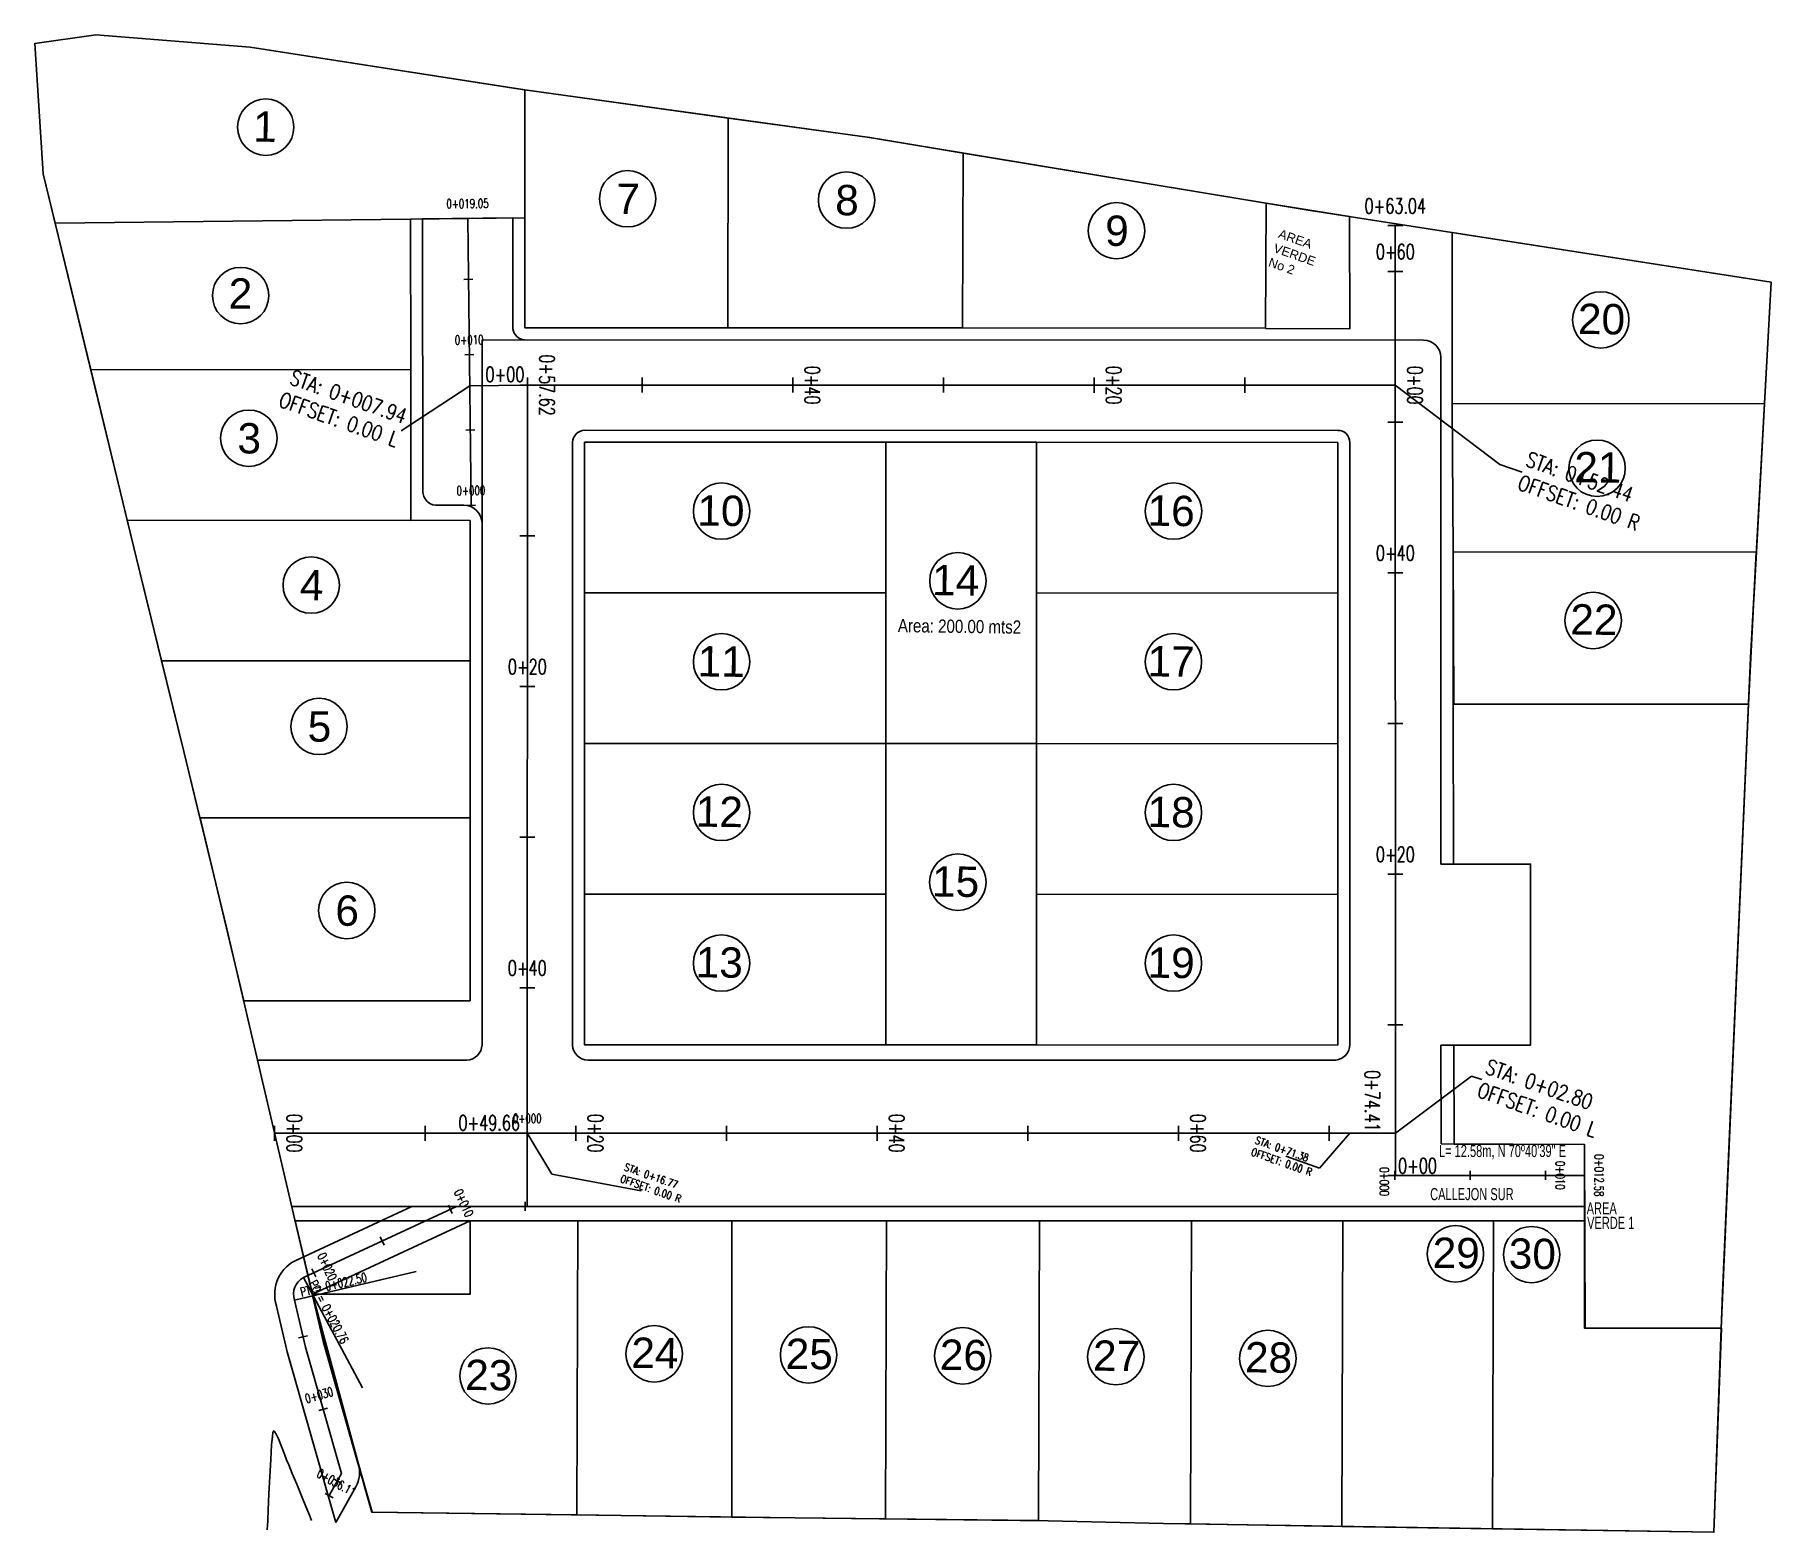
# Model space of a CAD drawing. Header units: metres. Extents: x 604533 to 608048, y 1310709 to 1311860.
# Drawn here: x 607491.9 to 607607.2, y 1311709.9 to 1311809.3 of the extents above; entities that cross this region are included whole.
import ezdxf
from ezdxf.enums import TextEntityAlignment as Align

# ---------------------------------------------------------------- set-up
doc = ezdxf.new("R2010")
doc.units = ezdxf.units.M
doc.header["$LTSCALE"] = 0.0254
doc.header["$MEASUREMENT"] = 0
for name, color, linetype in [('A CIVIL', 6, 'Continuous'), ('CVL_CUADCON_LIN', 8, 'Continuous'), ('EJE CALLE ESTE-TXT-ROAD-STAT', 7, 'Continuous'), ('EJE CALLE NORTE-TXT-ROAD-STAT', 7, 'Continuous'), ('EJE CALLE OESTE-TXT-ROAD-STAT', 7, 'Continuous'), ('EJE DE CANAL-TXT-ROAD-STAT', 7, 'Continuous'), ('EJE ED CALLE SUR-TXT-ROAD-STAT', 7, 'Continuous'), ('EJES', 30, 'Continuous'), ('LOTES', 3, 'Continuous'), ('perfiles', 3, 'Continuous'), ('POLIGONO', 4, 'Continuous'), ('ROTULOS LOTES', 1, 'Continuous'), ('STALBL', 7, 'Continuous'), ('STAPTS', 7, 'Continuous'), ('VENTANAS', 252, 'Continuous')]:
    doc.layers.add(name, color=color, linetype=linetype)
doc.styles.add('ALINEAMIENTO', font='romans.shx', dxfattribs={"width": 0.7, "height": 1})
doc.styles.add('ALINEAMIENTO 2', font='romans.shx', dxfattribs={"width": 0.7, "height": 0.6})
doc.styles.add('COTA ELE', font='romans.shx', dxfattribs={"height": 5})
doc.styles.add('ele lot', font='ARIALN.TTF', dxfattribs={"width": 0.7, "height": 0.75})
doc.styles.add('perfiles', font='romans.shx', dxfattribs={"width": 0.8, "height": 1})
doc.styles.add('ROTULOS', font='arial.ttf', dxfattribs={"height": 3})
doc.styles.get("Standard").update_dxf_attribs({"font": 'arial.ttf'})
doc.styles.add('TSN - Arial Narrow', font='ARIALN.TTF')
doc.dimstyles.new('COMEN PERFIL', dxfattribs={"dimscale": 40, "dimtxt": 5, "dimasz": 100, "dimexe": 0.005, "dimexo": 0.005, "dimgap": 0.005, "dimtad": 2, "dimzin": 0, "dimdsep": 46, "dimtxsty": 'COTA ELE', "dimcen": 0.09, "dimclrd": 1, "dimclre": 1, "dimclrt": 3, "dimadec": 0, "dimazin": 0, "dimtfac": 1, "dimtofl": 0, "dimtmove": 0, "dimatfit": 3, "dimldrblk": 'ARCHTICK', "dimfxl": 1, "dimtolj": 1, "dimtzin": 0, "dimarcsym": 0})
doc.dimstyles.new('LOTES', dxfattribs={"dimscale": 0.001, "dimtxt": 1, "dimasz": 100, "dimexe": 0.005, "dimexo": 0.005, "dimgap": 0.005, "dimtad": 2, "dimzin": 0, "dimdsep": 46, "dimtxsty": 'ALINEAMIENTO', "dimcen": 0.09, "dimclrd": 1, "dimclre": 1, "dimclrt": 3, "dimadec": 0, "dimazin": 0, "dimtfac": 1, "dimtofl": 0, "dimtmove": 0, "dimatfit": 3, "dimldrblk": 'ARCHTICK', "dimfxl": 1, "dimtolj": 1, "dimtzin": 0, "dimarcsym": 0})

msp = doc.modelspace()

# ---------------------------------------------------------------- texts
at = {"ltscale": 20000, "insert": (607574.619, 1311796.42, -100.5), "char_height": 0.6, "width": 4.41792, "attachment_point": 1, "rotation": 340.67761}
msp.add_mtext('AREA VERDE \\PNo 2', dxfattribs=at)
at = {"linetype": 'Continuous', "lineweight": 25, "ltscale": 0.1, "insert": (607547.472, 1311770.559, -100.5), "char_height": 0.87404, "width": 14.13316, "attachment_point": 1, "rotation": 359.25307, "style": 'TSN - Arial Narrow'}
msp.add_mtext('\\pi-2.62211,l4.37019,t4.37019;Area: 200.00 mts2', dxfattribs=at)
at = {"layer": 'A CIVIL', "ltscale": 20000, "style": 'perfiles', "width": 0.8}
msp.add_text('STA: 0+007.94', height=1, rotation=340.67761, dxfattribs=at).set_placement((607516.299, 1311783.188, -100.5), align=Align.BOTTOM_RIGHT)
msp.add_text('OFFSET: 0.00 L', height=1, rotation=340.67761, dxfattribs=at).set_placement((607516.189, 1311782.873, -100.5), align=Align.TOP_RIGHT)
at = {"layer": 'EJE CALLE ESTE-TXT-ROAD-STAT', "ltscale": 20000, "style": 'ALINEAMIENTO', "width": 0.7}
for s, p in [('0+63.04', (607582.236, 1311797.149, -100.5)), ('0+60', (607582.236, 1311794.105, -100.5)), ('0+40', (607582.239, 1311774.105, -100.5)), ('0+20', (607582.241, 1311754.105, -100.5)), ('0+00', (607583.712, 1311733.438, -100.5))]:
    msp.add_text(s, height=1, rotation=0.00647, dxfattribs=at).set_placement(p, align=Align.BOTTOM_CENTER)
at = {"layer": 'EJE CALLE NORTE-TXT-ROAD-STAT', "ltscale": 20000, "style": 'ALINEAMIENTO', "width": 0.7}
for s, p in [('0+57.62', (607525.113, 1311786.06, -100.5)), ('0+40', (607542.737, 1311786.057, -100.5)), ('0+20', (607562.737, 1311786.053, -100.5)), ('0+00', (607582.737, 1311786.049, -100.5))]:
    msp.add_text(s, height=1, rotation=269.98903, dxfattribs=at).set_placement(p, align=Align.BOTTOM_CENTER)
at = {"layer": 'EJE CALLE OESTE-TXT-ROAD-STAT', "ltscale": 20000, "style": 'ALINEAMIENTO', "width": 0.7}
for s, p in [('0+00', (607523.125, 1311785.964, -100.5)), ('0+20', (607524.61, 1311766.56, -100.5)), ('0+40', (607524.607, 1311746.56, -100.5)), ('0+49.66', (607522.08, 1311736.291, -100.5))]:
    msp.add_text(s, height=1, rotation=359.99175, dxfattribs=at).set_placement(p, align=Align.BOTTOM_CENTER)
at = {"layer": 'EJE ED CALLE SUR-TXT-ROAD-STAT', "ltscale": 20000, "style": 'ALINEAMIENTO', "width": 0.7}
for s, p in [('0+74.41', (607579.92, 1311738.548, -100.5)), ('0+00', (607508.336, 1311736.4, -100.5)), ('0+20', (607528.336, 1311736.4, -100.5)), ('0+40', (607548.336, 1311736.4, -100.5)), ('0+60', (607568.336, 1311736.4, -100.5))]:
    msp.add_text(s, height=1, rotation=270, dxfattribs=at).set_placement(p, align=Align.BOTTOM_CENTER)
at = {"layer": 'perfiles', "ltscale": 20000, "style": 'perfiles', "width": 0.8}
for s, height, p in [('STA: 0+52.44', 1, (607590.722, 1311780.43, -100.5)), ('STA: 0+02.80', 1, (607588.035, 1311740.113, -100.5)), ('STA: 0+16.77', 0.5, (607530.951, 1311733.809, -100.5))]:
    msp.add_text(s, height=height, rotation=340.67761, dxfattribs=at).set_placement(p, align=Align.BOTTOM_LEFT)
for s, height, p in [('OFFSET: 0.00 R', 1, (607590.612, 1311780.115, -100.5)), ('OFFSET: 0.00 L', 1, (607587.924, 1311739.799, -100.5)), ('OFFSET: 0.00 R', 0.5, (607530.895, 1311733.652, -100.5))]:
    msp.add_text(s, height=height, rotation=340.67761, dxfattribs=at).set_placement(p, align=Align.TOP_LEFT)
at = {"layer": 'perfiles', "color": 1, "ltscale": 20000, "style": 'perfiles', "width": 0.8}
msp.add_text('OFFSET: 0.00 R', height=0.5, rotation=340.67761, dxfattribs=at).set_placement((607572.779, 1311735.428, -100.5), align=Align.TOP_LEFT)
msp.add_text('STA: 0+71.38', height=0.5, rotation=340.67761, dxfattribs=at).set_placement((607572.834, 1311735.585, -100.5), align=Align.BOTTOM_LEFT)
at = {"layer": 'ROTULOS LOTES', "style": 'ROTULOS'}
for s, height, p in [('1', 2.014, (607506.398, 1311802.218, -100.5)), ('7', 2.014, (607530.507, 1311797.425, -100.5)), ('8', 2.014, (607545.042, 1311797.339, -100.5)), ('9', 2.014, (607562.962, 1311795.305, -100.5)), ('2', 2.014, (607504.768, 1311791.139, -100.5)), ('20', 2.0142, (607594.35, 1311789.454, -100.5)), ('3', 2.014, (607505.357, 1311781.529, -100.5)), ('21', 2.0142, (607594.105, 1311779.609, -100.5)), ('10', 2.0142, (607535.89, 1311776.736, -100.5)), ('16', 2.0142, (607565.781, 1311776.728, -100.5)), ('4', 2.014, (607509.502, 1311771.782, -100.5)), ('14', 2.0142, (607551.472, 1311772.119, -100.5)), ('22', 2.0142, (607593.843, 1311769.508, -100.5)), ('11', 2.0142, (607535.907, 1311766.726, -100.5)), ('17', 2.0142, (607565.779, 1311766.728, -100.5)), ('5', 2.014, (607510.019, 1311762.399, -100.5)), ('12', 2.0142, (607535.782, 1311756.752, -100.5)), ('18', 2.0142, (607565.778, 1311756.728, -100.5)), ('15', 2.0142, (607551.469, 1311752.119, -100.5)), ('6', 2.014, (607511.856, 1311750.181, -100.5)), ('13', 2.0142, (607535.78, 1311746.752, -100.5)), ('19', 2.0142, (607565.776, 1311746.728, -100.5)), ('29', 2.0142, (607584.703, 1311727.469)), ('30', 2.0142, (607589.759, 1311727.416)), ('24', 2.0142, (607531.503, 1311720.832, -100.5)), ('25', 2.0142, (607541.753, 1311720.763, -100.5)), ('26', 2.0142, (607551.985, 1311720.701, -100.5)), ('27', 2.0142, (607562.155, 1311720.643, -100.5)), ('28', 2.0142, (607572.245, 1311720.533, -100.5)), ('23', 2.0142, (607520.474, 1311719.363, -100.5))]:
    msp.add_text(s, height=height, rotation=359.25307, dxfattribs=at).set_placement(p)
at = {"layer": 'STALBL', "ltscale": 20000, "style": 'ALINEAMIENTO 2', "width": 0.7}
for s, rotation, p in [('0+019.05', 0.67766, (607520.647, 1311797.624, -100.5)), ('0+010', 0.67766, (607520.754, 1311788.578, -100.5)), ('0+000', 0.67766, (607520.872, 1311778.579, -100.5)), ('0+010', 270, (607592.703, 1311733.605, -100.5)), ('0+012.58', 270, (607595.287, 1311733.605, -100.5)), ('0+000', 270, (607581.03, 1311733.19, -100.5)), ('0+010', 294.93909, (607519.958, 1311731.563, -100.5)), ('0+020', 294.93909, (607510.89, 1311727.347, -100.5)), ('0+030', 15.89543, (607510.92, 1311718.558, -100.5)), ('0+036.11', 330.89543, (607511.706, 1311712.785, -100.5))]:
    msp.add_text(s, height=0.6, rotation=rotation, dxfattribs=at).set_placement(p, align=Align.BOTTOM_CENTER)
msp.add_text('0+000', height=0.6, dxfattribs=at).set_placement((607524.607, 1311736.9, -100.5), align=Align.BOTTOM_CENTER)
at = {"layer": 'STAPTS', "ltscale": 20000, "style": 'ALINEAMIENTO 2', "width": 0.7}
for s, rotation, p in [('PT = 0+022.50', 13.18123, (607509.655, 1311725.365, -100.5)), ('PC = 0+020.76', 298.22149, (607509.918, 1311726.339, -100.5))]:
    msp.add_text(s, height=0.6, rotation=rotation, dxfattribs=at).set_placement(p, align=Align.BOTTOM_LEFT)
at = {"layer": 'VENTANAS', "color": 1, "ltscale": 20000, "style": 'ele lot', "width": 0.8}
for s, p in [(' L= 12.58m, N 70º40\'39" E', (607584.932, 1311734.823)), ('CALLEJON SUR', (607584.553, 1311731.959)), ('AREA ', (607594.943, 1311731.017)), ('VERDE 1', (607594.971, 1311730.053))]:
    msp.add_text(s, height=0.8, dxfattribs=at).set_placement(p)

# ---------------------------------------------------------------- blocks, each defined once
blk = doc.blocks.new('_ArchTick')
at = {"color": 0, "linetype": 'ByBlock', "const_width": 0.15}
blk.add_lwpolyline([(-0.5, -0.5), (0.5, 0.5)], dxfattribs=at)
blk = doc.blocks.new('lbl_tic')
blk.add_line((0, -0.04165), (0, 0.04165))
blk = doc.blocks.new('sta_tic')
blk.add_line((0, -0.04165), (0, 0.04165))

# ---------------------------------------------------------------- linework, layer by layer
for p, q in [((607517.655, 1311797.091, -0.5), (607517.675, 1311778.931, -0.5)), ((607523.65, 1311789.786, -0.5), (607523.651, 1311797.157, -0.5)), ((607521.605, 1311742.264, -0.5), (607521.612, 1311789.055, -0.5)), ((607584.115, 1311789.046, -0.5), (607521.612, 1311789.055, -0.5)), ((607585.265, 1311764.881, -0.5), (607585.268, 1311787.903, -0.5)), ((607578.424, 1311783.053, -0.5), (607528.399, 1311783.064, -0.5)), ((607527.608, 1311742.246, -0.5), (607527.613, 1311782.265, -0.5)), ((607528.417, 1311772.263, -100.5), (607528.418, 1311782.263, -100.5)), ((607548.418, 1311782.26, -100.5), (607528.418, 1311782.263, -100.5)), ((607548.417, 1311772.26, -100.5), (607548.418, 1311782.26, -100.5)), ((607548.418, 1311782.26, -100.5), (607558.418, 1311782.258, -100.5)), ((607558.417, 1311772.258, -100.5), (607558.418, 1311782.258, -100.5)), ((607578.418, 1311782.256, -100.5), (607558.418, 1311782.258, -100.5)), ((607578.412, 1311742.256, -100.5), (607578.418, 1311782.256, -100.5)), ((607579.218, 1311742.282, -0.5), (607579.209, 1311782.252, -0.5)), ((607518.714, 1311778.079, -0.5), (607520.393, 1311778.079, -0.5)), ((607586.071, 1311764.881, -100.5), (607586.072, 1311774.981, -100.5)), ((607586.072, 1311774.981, -100.5), (607606.207, 1311774.977, -100.5)), ((607606.207, 1311774.977, -100.5), (607605.819, 1311767.948, -100.5)), ((607528.415, 1311762.263, -100.5), (607528.417, 1311772.263, -100.5)), ((607548.417, 1311772.26, -100.5), (607528.417, 1311772.263, -100.5)), ((607548.415, 1311762.26, -100.5), (607548.417, 1311772.26, -100.5)), ((607558.415, 1311762.258, -100.5), (607558.417, 1311772.258, -100.5)), ((607578.417, 1311772.256, -100.5), (607558.417, 1311772.258, -100.5)), ((607605.819, 1311767.948, -100.5), (607605.684, 1311764.876, -100.5)), ((607585.267, 1311754.255, -0.5), (607585.265, 1311764.881, -0.5)), ((607605.684, 1311764.876, -100.5), (607586.071, 1311764.881, -100.5)), ((607528.414, 1311752.263, -100.5), (607528.415, 1311762.263, -100.5)), ((607548.415, 1311762.26, -100.5), (607528.415, 1311762.263, -100.5)), ((607548.414, 1311752.26, -100.5), (607548.415, 1311762.26, -100.5)), ((607548.415, 1311762.26, -100.5), (607558.415, 1311762.258, -100.5)), ((607558.414, 1311752.258, -100.5), (607558.415, 1311762.258, -100.5)), ((607578.415, 1311762.256, -100.5), (607558.415, 1311762.258, -100.5)), ((607591.217, 1311754.27, -0.5), (607585.267, 1311754.255, -0.5)), ((607591.219, 1311742.254, -0.5), (607591.217, 1311754.27, -0.5)), ((607528.412, 1311742.263, -100.5), (607528.414, 1311752.263, -100.5)), ((607548.414, 1311752.26, -100.5), (607528.414, 1311752.263, -100.5)), ((607548.412, 1311742.26, -100.5), (607548.414, 1311752.26, -100.5)), ((607558.412, 1311742.258, -100.5), (607558.414, 1311752.258, -100.5)), ((607578.414, 1311752.256, -100.5), (607558.414, 1311752.258, -100.5)), ((607506.699, 1311741.257, -0.5), (607520.604, 1311741.255, -0.5)), ((607548.412, 1311742.26, -100.5), (607528.412, 1311742.263, -100.5)), ((607578.284, 1311741.256, -0.5), (607528.624, 1311741.256, -0.5)), ((607548.412, 1311742.26, -100.5), (607558.412, 1311742.258, -100.5)), ((607578.412, 1311742.256, -100.5), (607558.412, 1311742.258, -100.5)), ((607585.27, 1311742.241, -0.5), (607591.219, 1311742.254, -0.5)), ((607585.271, 1311735.688, -0.5), (607585.27, 1311742.241, -0.5)), ((607594.787, 1311735.653, -0.5), (607585.271, 1311735.688, -0.5)), ((607594.79, 1311723.473, -0.5), (607594.787, 1311735.653, -0.5)), ((607594.788, 1311731.544, -0.5), (607508.973, 1311731.544, -0.5)), ((607594.788, 1311731.544, -0.5), (607508.973, 1311731.544, -0.5)), ((607588.691, 1311710.148, -0.5), (607588.759, 1311730.582, -0.5))]:
    msp.add_line(p, q)
at = {"ltscale": 20000}
for p, q in [((607586.071, 1311764.881, -100.5), (607586.096, 1311754.257, -0.5)), ((607586.125, 1311742.242, 112.603), (607586.141, 1311735.685, 174.333))]:
    msp.add_line(p, q, dxfattribs=at)
for points in [[(607524.457, 1311805.651), (607524.455, 1311797.169), (607516.856, 1311797.079), (607493.264, 1311796.8), (607492.465, 1311800.089), (607491.914, 1311808.727), (607495.962, 1311809.311), (607506.207, 1311808.49), (607524.457, 1311805.651)], [(607524.457, 1311805.651), (607524.455, 1311797.169), (607524.455, 1311789.865), (607537.923, 1311789.858), (607537.943, 1311803.784), (607524.457, 1311805.651)], [(607537.943, 1311803.784), (607537.923, 1311789.858), (607553.511, 1311789.85), (607553.555, 1311801.455), (607547.34, 1311802.483), (607537.943, 1311803.784)], [(607573.657, 1311798.129), (607553.555, 1311801.455), (607553.511, 1311789.85), (607573.62, 1311789.839), (607573.657, 1311798.129)], [(607607.197, 1311792.886), (607586.02, 1311796.179), (607586.019, 1311784.831), (607606.751, 1311784.817), (607607.197, 1311792.886)], [(607586.019, 1311784.831), (607606.751, 1311784.817), (607606.207, 1311774.977), (607586.072, 1311774.981), (607586.019, 1311784.831)], [(607520.818, 1311777.079), (607520.816, 1311767.749), (607500.332, 1311767.751), (607498.669, 1311774.542), (607498.052, 1311777.081), (607520.818, 1311777.079)], [(607520.815, 1311757.335), (607502.874, 1311757.337), (607501.804, 1311761.741), (607500.332, 1311767.751), (607520.816, 1311767.749), (607520.815, 1311757.335)], [(607520.811, 1311730.582), (607527.972, 1311730.582), (607527.907, 1311711.063), (607514.303, 1311711.243), (607511.092, 1311722.519), (607511.092, 1311722.519), (607510.344, 1311725.714), (607520.81, 1311725.714), (607520.811, 1311730.582)], [(607520.811, 1311730.582), (607527.972, 1311730.582), (607527.907, 1311711.063), (607514.303, 1311711.243), (607511.092, 1311722.519), (607511.092, 1311722.519), (607510.344, 1311725.714), (607520.81, 1311725.714), (607520.811, 1311730.582)], [(607527.967, 1311730.582), (607538.189, 1311730.582), (607538.18, 1311710.926), (607527.902, 1311711.063), (607527.967, 1311730.582)], [(607548.449, 1311730.582), (607538.189, 1311730.582), (607538.18, 1311710.926), (607542.403, 1311710.87), (607548.384, 1311710.802), (607548.449, 1311730.582)], [(607548.384, 1311710.802), (607558.554, 1311710.686), (607558.619, 1311730.582), (607548.449, 1311730.582), (607548.384, 1311710.802)], [(607558.554, 1311710.686), (607559.196, 1311710.678), (607566.857, 1311710.493), (607568.643, 1311710.465), (607568.709, 1311730.582), (607558.619, 1311730.582), (607558.554, 1311710.686)], [(607578.759, 1311730.582), (607568.709, 1311730.582), (607568.643, 1311710.465), (607578.693, 1311710.306), (607578.759, 1311730.582)], [(607578.759, 1311730.582), (607588.759, 1311730.582), (607588.691, 1311710.148), (607578.693, 1311710.306), (607578.759, 1311730.582)], [(607588.764, 1311730.582), (607594.793, 1311730.582), (607594.794, 1311723.473), (607603.883, 1311723.469), (607603.388, 1311709.916), (607588.696, 1311710.148), (607588.764, 1311730.582)]]:
    msp.add_lwpolyline(points)
for points in [[(607573.657, 1311798.128), (607579.205, 1311797.239), (607579.207, 1311789.793), (607573.619, 1311789.818), (607573.657, 1311798.129)], [(607528.418, 1311782.263), (607528.417, 1311772.263), (607548.417, 1311772.26), (607548.418, 1311782.26), (607528.418, 1311782.263)], [(607548.418, 1311782.26), (607548.415, 1311762.26), (607558.415, 1311762.258), (607558.418, 1311782.258), (607548.418, 1311782.26)], [(607578.418, 1311782.256), (607578.417, 1311772.256), (607558.417, 1311772.258), (607558.418, 1311782.258), (607578.418, 1311782.256)], [(607528.417, 1311772.263), (607528.415, 1311762.263), (607548.415, 1311762.26), (607548.417, 1311772.26), (607528.417, 1311772.263)], [(607578.417, 1311772.256), (607578.415, 1311762.256), (607558.415, 1311762.258), (607558.417, 1311772.258), (607578.417, 1311772.256)], [(607591.217, 1311754.27), (607586.096, 1311754.257), (607586.071, 1311764.881), (607605.684, 1311764.876), (607603.878, 1311723.469), (607594.839, 1311723.473), (607594.787, 1311735.653), (607586.141, 1311735.685), (607586.125, 1311742.242), (607591.219, 1311742.254), (607591.217, 1311754.27), (607586.096, 1311754.257)], [(607528.415, 1311762.263), (607528.414, 1311752.263), (607548.414, 1311752.26), (607548.415, 1311762.26), (607528.415, 1311762.263)], [(607548.415, 1311762.26), (607548.413, 1311742.26), (607558.412, 1311742.258), (607558.415, 1311762.258), (607548.415, 1311762.26)], [(607578.415, 1311762.256), (607578.414, 1311752.256), (607558.414, 1311752.258), (607558.415, 1311762.258), (607578.415, 1311762.255)], [(607528.414, 1311752.263), (607528.413, 1311742.263), (607548.412, 1311742.26), (607548.414, 1311752.26), (607528.414, 1311752.263)], [(607578.414, 1311752.256), (607578.412, 1311742.256), (607558.412, 1311742.258), (607558.414, 1311752.258), (607578.414, 1311752.256)]]:
    msp.add_lwpolyline(points, dxfattribs=at)
for points, elevation in [([(607523.651, 1311797.16), (607517.655, 1311797.089)], -0.5), ([(607509.204, 1311730.582), (607520.811, 1311730.582), (607520.81, 1311725.714), (607510.344, 1311725.714), (607509.204, 1311730.582)], -100.5), ([(607588.759, 1311730.582), (607594.788, 1311730.582), (607594.79, 1311723.473), (607603.878, 1311723.469), (607603.383, 1311709.916), (607588.691, 1311710.148), (607588.759, 1311730.582)], -0.5)]:
    msp.add_lwpolyline(points, dxfattribs=dict(elevation=elevation))
for centre in [(607507.243, 1311803.175, -100.5), (607531.272, 1311798.426, -100.5), (607545.807, 1311798.339, -100.5), (607563.726, 1311796.306, -100.5), (607505.578, 1311791.997, -100.5), (607595.878, 1311790.38, -100.5), (607506.122, 1311782.529, -100.5), (607595.633, 1311780.535, -100.5), (607537.51, 1311777.696, -100.5), (607567.51, 1311777.692, -100.5), (607510.267, 1311772.782, -100.5), (607553.197, 1311773.063, -100.5), (607595.371, 1311770.434, -100.5), (607537.509, 1311767.696, -100.5), (607567.509, 1311767.692, -100.5), (607510.783, 1311763.4, -100.5), (607537.507, 1311757.696, -100.5), (607567.507, 1311757.692, -100.5), (607553.195, 1311753.063, -100.5), (607512.621, 1311751.182, -100.5), (607537.506, 1311747.696, -100.5), (607567.506, 1311747.692, -100.5), (607586.231, 1311728.395), (607591.287, 1311728.342), (607533.031, 1311721.758, -100.5), (607543.281, 1311721.689, -100.5), (607553.514, 1311721.627, -100.5), (607563.683, 1311721.569, -100.5), (607573.773, 1311721.459, -100.5), (607522.002, 1311720.289, -100.5)]:
    msp.add_circle(centre, 1.872)
for centre, radius, start, end in [((607524.503, 1311789.915, -0.5), 0.862, 188.62226, 266.14723), ((607584.088, 1311787.866, -0.5), 1.181, 1.72791, 88.67554), ((607528.454, 1311782.224, -0.5), 0.842, 93.76453, 177.24894), ((607578.442, 1311782.285, -0.5), 0.767, 357.54401, 91.33624), ((607518.618, 1311779.022, -0.5), 0.947, 185.47916, 275.80889), ((607520.402, 1311776.87, -0.5), 1.209, 1.74104, 90.41357), ((607578.171, 1311742.297, -0.5), 1.047, 276.19292, 359.21691), ((607520.558, 1311742.302, -0.5), 1.048, 272.55623, 357.93045), ((607528.657, 1311742.306, -0.5), 1.051, 183.24993, 268.20923)]:
    msp.add_arc(centre, radius, start, end)
at = {"layer": 'A CIVIL', "ltscale": 20000}
for p, q in [((607520.878, 1311778.079, -0.5), (607520.653, 1311797.124, -0.5)), ((607524.613, 1311786.06, -100.5), (607520.784, 1311786.015, -0.5))]:
    msp.add_line(p, q, dxfattribs=at)
at = {"layer": 'A CIVIL'}
for p, q in [((607582.236, 1311796.649, -0.5), (607582.243, 1311733.605, -0.5)), ((607524.613, 1311786.06, -0.5), (607524.606, 1311736.4, -0.5)), ((607582.237, 1311786.049, -0.5), (607524.613, 1311786.06, -0.5)), ((607582.243, 1311736.4, -0.5), (607507.836, 1311736.4, -0.5)), ((607594.787, 1311733.605, -0.5), (607582.203, 1311733.605, -0.5))]:
    msp.add_line(p, q, dxfattribs=at)
at = {"layer": 'A CIVIL', "ltscale": 20000, "elevation": -0.5}
msp.add_lwpolyline([(607509.199, 1311730.58), (607511.092, 1311722.519), (607514.298, 1311711.243)], dxfattribs=at)
at = {"layer": 'CVL_CUADCON_LIN', "ltscale": 0.5, "flags": 128}
for points in [[(607516.88, 1311787.079), (607516.856, 1311797.079), (607493.264, 1311796.8), (607495.624, 1311787.082), (607516.88, 1311787.079)], [(607516.878, 1311777.079), (607516.88, 1311787.079), (607495.624, 1311787.082), (607498.052, 1311777.081), (607516.878, 1311777.079)], [(607520.813, 1311745.186), (607520.815, 1311757.335), (607502.893, 1311757.342), (607505.783, 1311745.187), (607520.813, 1311745.186)]]:
    msp.add_lwpolyline(points, dxfattribs=at)
at = {"layer": 'EJES', "ltscale": 20000}
for p, q in [((607513.405, 1311714.435, -100.5), (607510.344, 1311725.714, -100.5)), ((607513.222, 1311712.938, -100.5), (607511.898, 1311710.56, -100.5))]:
    msp.add_line(p, q, dxfattribs=at)
at = {"layer": 'EJES', "ltscale": 20000, "elevation": -100.5}
msp.add_lwpolyline([(607524.607, 1311736.4), (607524.607, 1311731.544), (607519.918, 1311731.544), (607509.748, 1311726.815, 0.3637158), (607509.151, 1311725.324), (607509.882, 1311722.205), (607512.274, 1311713.805), (607511.463, 1311712.348)], format="xyb", dxfattribs=at)
at = {"layer": 'EJES', "ltscale": 20000}
msp.add_arc((607511.475, 1311713.911, -100.5), 2, 330.89543, 15.18321, dxfattribs=at)
at = {"layer": 'LOTES', "ltscale": 20000}
for p, q in [((607509.194, 1311727.936, -100.5), (607516.953, 1311731.544, -100.5)), ((607510.344, 1311725.714, -100.5), (607520.811, 1311730.581, -100.5))]:
    msp.add_line(p, q, dxfattribs=at)
at = {"layer": 'LOTES', "color": 0, "ltscale": 20000}
msp.add_lwpolyline([(607586.072, 1311774.981), (607586.127, 1311764.881), (607605.679, 1311764.876), (607606.202, 1311774.977), (607586.072, 1311774.981)], dxfattribs=at)
at = {"layer": 'LOTES', "ltscale": 20000, "elevation": -100.5}
msp.add_lwpolyline([(607507.874, 1311725.295), (607508.671, 1311721.891), (607511.898, 1311710.56)], dxfattribs=at)
at = {"layer": 'LOTES', "ltscale": 20000}
msp.add_arc((607510.339, 1311725.714, -100.5), 2.5, 111.65669, 198.17, dxfattribs=at)
at = {"layer": 'perfiles', "color": 1, "ltscale": 20000}
msp.add_line((607527.967, 1311730.582, -0.5), (607509.199, 1311730.58, -0.5), dxfattribs=at)
at = {"layer": 'POLIGONO', "ltscale": 20000}
msp.add_polyline3d([(607514.298, 1311711.243, -0.5), (607511.087, 1311722.519, -0.5), (607504.661, 1311749.959, -0.5), (607501.799, 1311761.742, -0.5), (607498.664, 1311774.542, -0.5), (607492.46, 1311800.089, -0.5), (607491.909, 1311808.727, -0.5), (607495.957, 1311809.311, -0.5), (607506.202, 1311808.49, -0.5), (607524.28, 1311805.675, -0.5), (607547.335, 1311802.483, -0.5), (607576.316, 1311797.688, -0.5), (607607.192, 1311792.886, -0.5), (607605.814, 1311767.948, -0.5), (607603.964, 1311725.823, -0.5), (607603.383, 1311709.916, -0.5), (607566.857, 1311710.493, -0.5), (607559.196, 1311710.678, -0.5), (607542.403, 1311710.87, -0.5), (607514.298, 1311711.243, -0.5)], dxfattribs=at)
at = {"layer": 'POLIGONO', "color": 6, "ltscale": 20000}
msp.add_polyline3d([(607507.345, 1311710.076, 0), (607507.349, 1311710.14, 0), (607507.359, 1311710.321, 0), (607507.377, 1311710.711, 0), (607507.408, 1311711.406, 0), (607507.456, 1311712.467, 0), (607507.512, 1311713.623, 0), (607507.573, 1311714.746, 0), (607507.637, 1311715.709, 0), (607507.689, 1311716.278, 0), (607507.727, 1311716.546, 0), (607507.751, 1311716.632, 0), (607507.763, 1311716.645, 0), (607507.784, 1311716.641, 0), (607507.835, 1311716.594, 0), (607507.931, 1311716.436, 0), (607508.084, 1311716.108, 0), (607508.291, 1311715.599, 0), (607508.484, 1311715.099, 0), (607508.63, 1311714.733, 0), (607508.77, 1311714.399, 0), (607509.008, 1311713.826, 0), (607509.304, 1311713.109, 0), (607509.619, 1311712.344, 0), (607509.915, 1311711.625, 0), (607510.153, 1311711.047, 0), (607510.293, 1311710.705, 0)], dxfattribs=at)
at = {"layer": 'STAPTS', "ltscale": 20000}
for p, q in [((607509.151, 1311725.324, -100.5), (607517.233, 1311727.217, -100.5)), ((607509.748, 1311726.815, -100.5), (607513.673, 1311719.502, -100.5))]:
    msp.add_line(p, q, dxfattribs=at)

# ---------------------------------------------------------------- block references
at = {"layer": 'EJE CALLE ESTE-TXT-ROAD-STAT', "ltscale": 20000, "xscale": 12.00480192077655, "yscale": 12.00480192078453, "zscale": 12.0048019207683, "rotation": 270.0064744918002}
for name, p in [('lbl_tic', (607582.236, 1311796.649, -100.5)), ('lbl_tic', (607582.236, 1311793.605, -100.5)), ('sta_tic', (607582.237, 1311783.605, -100.5)), ('lbl_tic', (607582.239, 1311773.605, -100.5)), ('sta_tic', (607582.24, 1311763.605, -100.5)), ('lbl_tic', (607582.241, 1311753.605, -100.5)), ('sta_tic', (607582.242, 1311743.605, -100.5)), ('lbl_tic', (607582.243, 1311733.605, -100.5))]:
    msp.add_blockref(name, p, dxfattribs=at)
at = {"layer": 'EJE CALLE NORTE-TXT-ROAD-STAT', "ltscale": 20000, "xscale": 12.00480192077016, "yscale": 12.00480192078453, "zscale": 12.0048019207683, "rotation": 359.9890307544471}
for name, p in [('lbl_tic', (607524.613, 1311786.06, -100.5)), ('sta_tic', (607532.237, 1311786.059, -100.5)), ('lbl_tic', (607542.237, 1311786.057, -100.5)), ('sta_tic', (607552.237, 1311786.055, -100.5)), ('lbl_tic', (607562.237, 1311786.053, -100.5)), ('sta_tic', (607572.237, 1311786.051, -100.5)), ('lbl_tic', (607582.237, 1311786.049, -100.5))]:
    msp.add_blockref(name, p, dxfattribs=at)
at = {"layer": 'EJE CALLE OESTE-TXT-ROAD-STAT', "ltscale": 20000, "xscale": 12.00480192079563, "yscale": 12.00480192078453, "zscale": 12.0048019207683, "rotation": 269.9917498034417}
for name, p in [('lbl_tic', (607524.613, 1311786.06, -100.5)), ('sta_tic', (607524.611, 1311776.06, -100.5)), ('lbl_tic', (607524.61, 1311766.06, -100.5)), ('sta_tic', (607524.608, 1311756.06, -100.5)), ('lbl_tic', (607524.607, 1311746.06, -100.5)), ('lbl_tic', (607524.606, 1311736.4, -100.5))]:
    msp.add_blockref(name, p, dxfattribs=at)
at = {"layer": 'EJE DE CANAL-TXT-ROAD-STAT', "ltscale": 20000, "xscale": 12.00480192075802, "yscale": 12.00480192078453, "zscale": 12.0048019207683, "rotation": 269.9926684648054}
msp.add_blockref('lbl_tic', (607524.606, 1311736.4, -100.5), dxfattribs=at)
at = {"layer": 'EJE ED CALLE SUR-TXT-ROAD-STAT', "ltscale": 20000, "xscale": 12.00480192078976, "yscale": 12.00480192078453, "zscale": 12.0048019207683, "rotation": 359.9999999983331}
for name, p in [('lbl_tic', (607507.836, 1311736.4, -100.5)), ('sta_tic', (607517.836, 1311736.4, -100.5)), ('lbl_tic', (607527.836, 1311736.4, -100.5)), ('sta_tic', (607537.836, 1311736.4, -100.5)), ('lbl_tic', (607547.836, 1311736.4, -100.5)), ('sta_tic', (607557.836, 1311736.4, -100.5)), ('lbl_tic', (607567.836, 1311736.4, -100.5)), ('sta_tic', (607577.836, 1311736.4, -100.5)), ('lbl_tic', (607582.243, 1311736.4, -100.5))]:
    msp.add_blockref(name, p, dxfattribs=at)
at = {"layer": 'STALBL', "ltscale": 20000, "yscale": 7.202881152459732, "zscale": 7.202881152460989}
for name, p, xscale, rotation in [('lbl_tic', (607520.653, 1311797.124, -100.5), 7.202881152449601, 270.6776567887571), ('sta_tic', (607520.701, 1311793.078, -100.5), 7.202881152449601, 270.6776567887571), ('lbl_tic', (607520.76, 1311788.078, -100.5), 7.202881152449601, 270.6776567887571), ('sta_tic', (607520.819, 1311783.078, -100.5), 7.202881152449601, 270.6776567887571), ('lbl_tic', (607520.878, 1311778.079, -100.5), 7.202881152449601, 270.6776567887571), ('lbl_tic', (607524.607, 1311736.4, -100.5), 7.202881152450573, 269.999999999074), ('lbl_tic', (607582.203, 1311733.605, -100.5), 7.202881152450573, 359.999999999537), ('sta_tic', (607587.203, 1311733.605, -100.5), 7.202881152450573, 359.999999999537), ('lbl_tic', (607592.203, 1311733.605, -100.5), 7.202881152450573, 359.999999999537), ('lbl_tic', (607594.787, 1311733.605, -100.5), 7.202881152450573, 359.999999999537), ('lbl_tic', (607519.505, 1311731.352, -100.5), 7.202881152436276, 24.93908621878773), ('sta_tic', (607524.462, 1311731.544, -100.5), 7.202881152450573, 359.9999999986109), ('sta_tic', (607514.971, 1311729.244, -100.5), 7.202881152436276, 24.93908621878773), ('lbl_tic', (607510.437, 1311727.136, -100.5), 7.202881152436276, 24.93908621878773), ('sta_tic', (607509.72, 1311722.894, -100.5), 7.202881152476059, 283.1812307941397), ('lbl_tic', (607511.057, 1311718.077, -100.5), 7.202881152433312, 285.8954338229726), ('sta_tic', (607512.003, 1311713.317, -100.5), 7.202881152469516, 60.895433824152), ('lbl_tic', (607511.463, 1311712.348, -100.5), 7.202881152469516, 60.895433824152)]:
    msp.add_blockref(name, p, dxfattribs=dict(at, xscale=xscale, rotation=rotation))

msp.set_redraw_order([(e.dxf.handle, doc.entitydb.next_handle()) for e in msp.query("TEXT MTEXT ATTDEF DIMENSION ARC_DIMENSION")])  # texts and dimensions are drawn at this point

# ---------------------------------------------------------------- leaders
at = {"layer": 'A CIVIL', "ltscale": 20000}
msp.add_leader([(607520.784, 1311786.015, -0.5), (607516.244, 1311783.03, -0.5)], dimstyle='LOTES', dxfattribs=at)
at = {"layer": 'perfiles', "ltscale": 20000}
for points in [[(607582.237, 1311786.049, -0.5), (607589.171, 1311780.797, -0.5), (607590.667, 1311780.272, -0.5)], [(607582.243, 1311736.4, -100.5), (607587.299, 1311740.195, -100.5), (607587.979, 1311739.956, -100.5)], [(607524.606, 1311736.4, -100.5), (607526.236, 1311733.691, -100.5), (607532.175, 1311732.579, -100.5)]]:
    msp.add_leader(points, dimstyle='COMEN PERFIL', override={"dimscale": 0.001, "dimtxt": 0.6, "dimtxsty": 'ALINEAMIENTO'}, dxfattribs=at)
at = {"layer": 'perfiles', "color": 1, "ltscale": 20000}
msp.add_leader([(607579.218, 1311736.4, -0.5), (607577.194, 1311734.085, -0.5), (607574.963, 1311734.874, -0.5)], dimstyle='COMEN PERFIL', override={"dimscale": 0.001, "dimtxt": 0.6, "dimtxsty": 'ALINEAMIENTO'}, dxfattribs=at)

doc.saveas('drawing.dxf')
